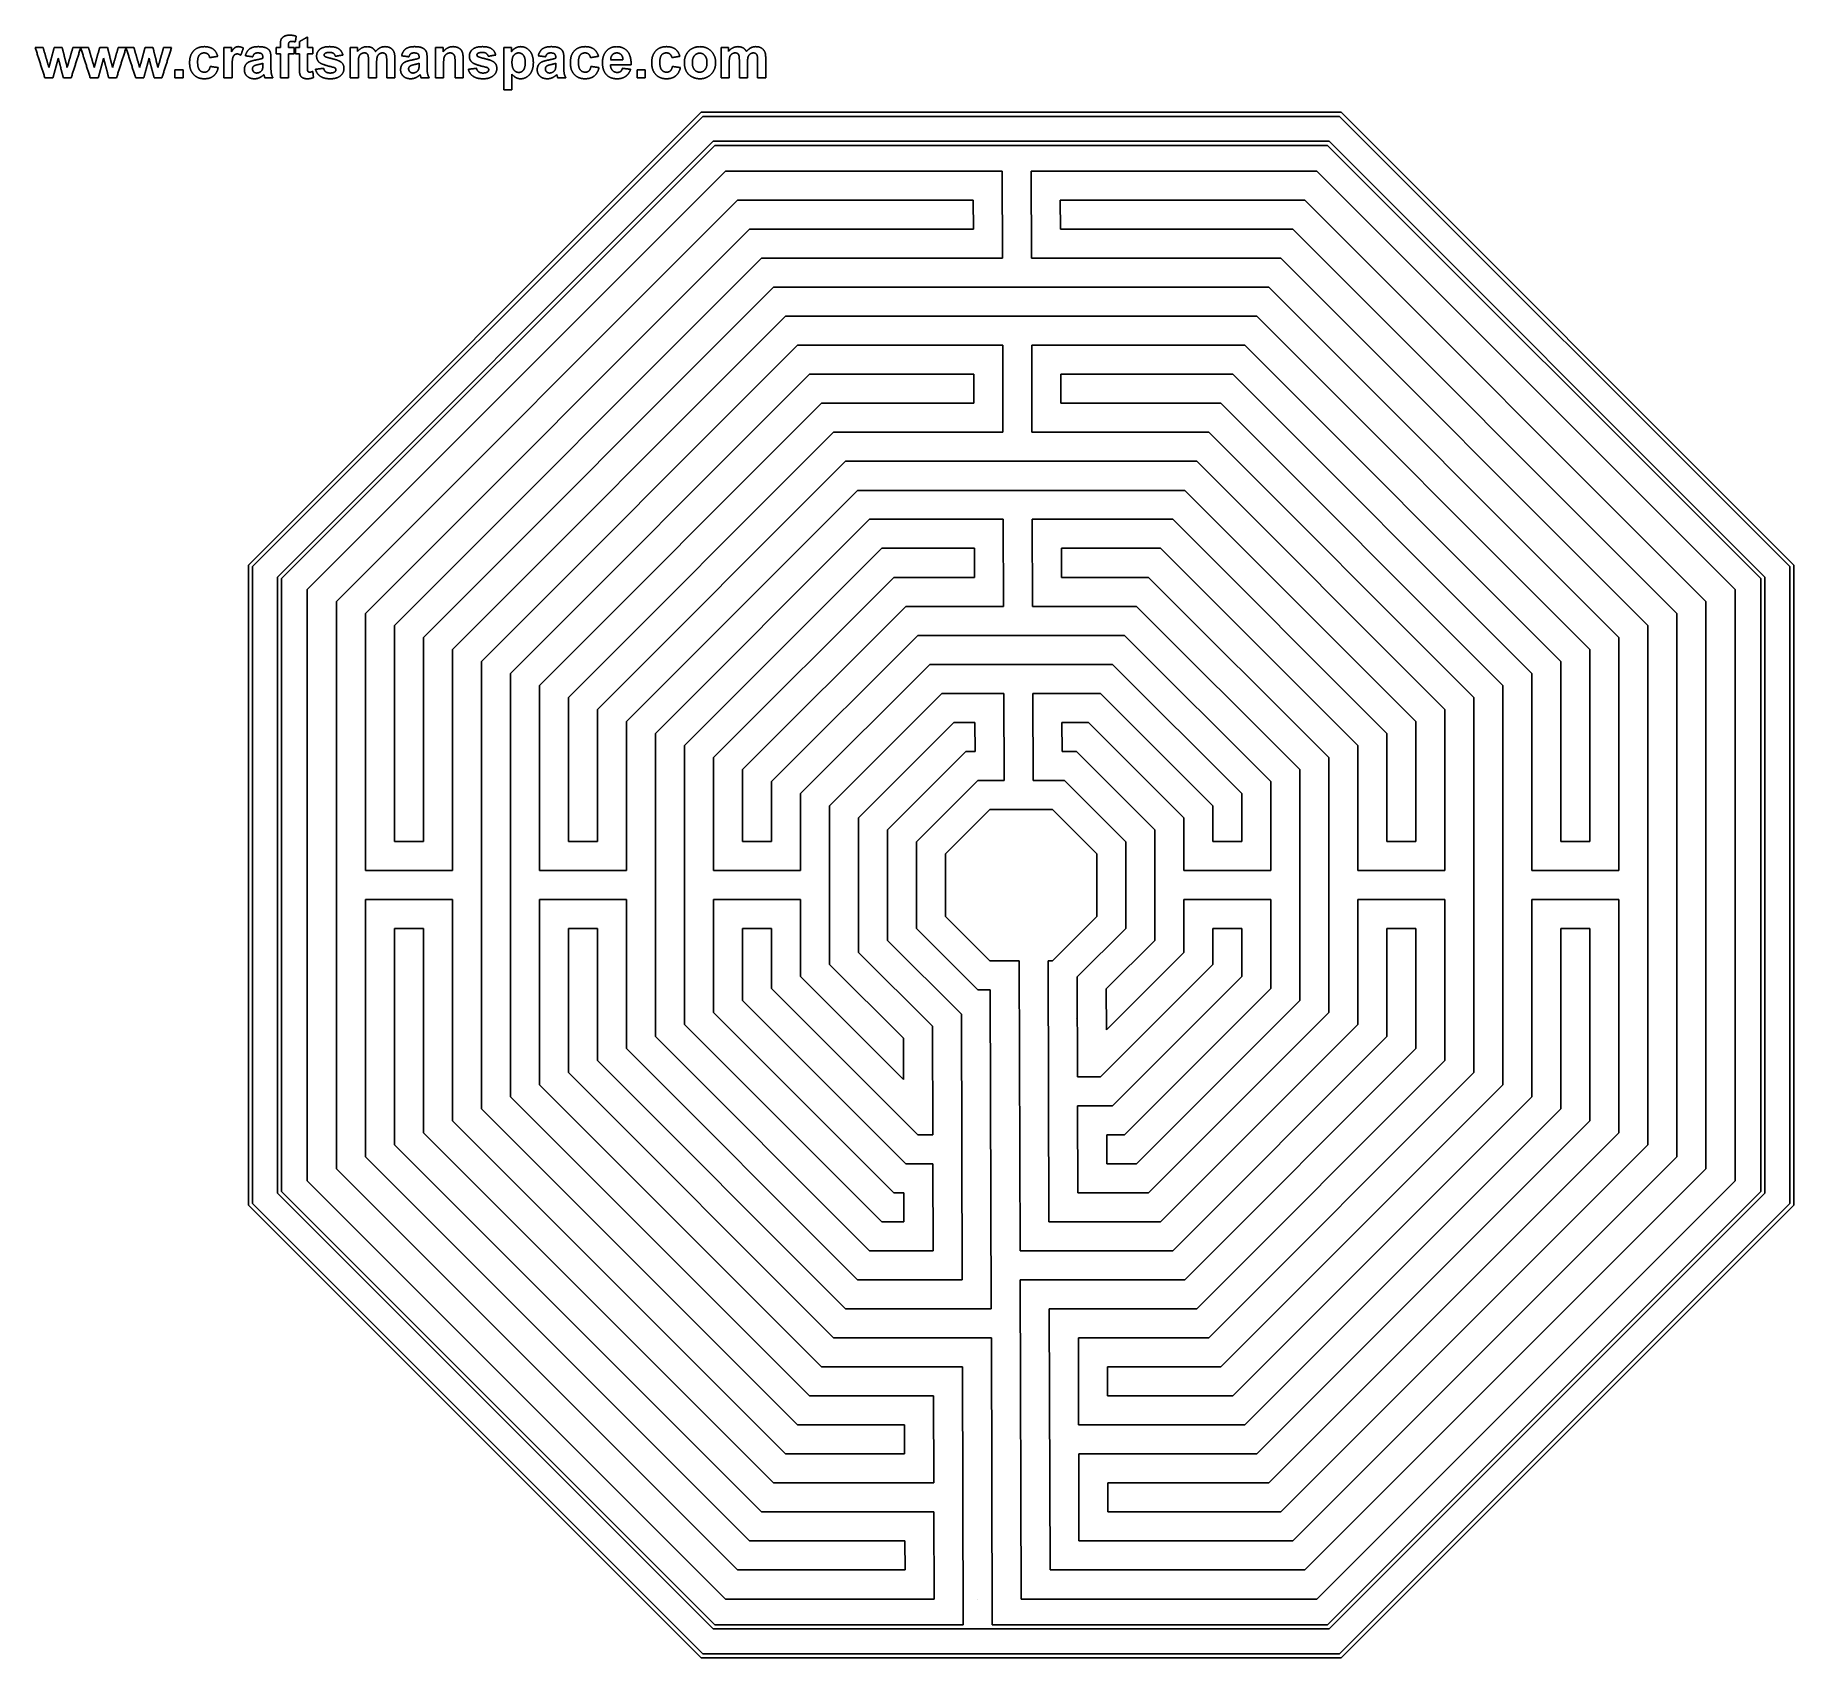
# Model space of a CAD drawing. Header units: millimetres. Extents: x -117 to 91, y -91 to 101.
import ezdxf

# ---------------------------------------------------------------- set-up
doc = ezdxf.new("R2010")
doc.units = ezdxf.units.MM
doc.header["$MEASUREMENT"] = 0
doc.layers.add('Default', color=18, linetype='Continuous')
doc.layers.add('DIMENSION', color=7, linetype='Continuous')

msp = doc.modelspace()

# ---------------------------------------------------------------- linework, layer by layer
at = {"layer": 'Default', "color": 5}
for points in [[(-87.67, 99.39), (-87.67, 99.84), (-87.58, 100.07)], [(-87.58, 100.07), (-87.48, 100.29), (-87.22, 100.43)], [(-87.22, 100.43), (-86.97, 100.57), (-86.58, 100.57)], [(-86.58, 100.57), (-86.17, 100.57), (-85.79, 100.45)], [(-85.79, 100.45), (-85.84, 100.11), (-85.9, 99.77)], [(-85.42, 99.8), (-84.94, 100.08), (-84.46, 100.35)], [(-84.46, 100.35), (-84.46, 99.74), (-84.46, 99.12)], [(-115.53, 95.51), (-116.11, 97.31), (-116.68, 99.12)], [(-116.68, 99.12), (-116.22, 99.12), (-115.75, 99.12)], [(-115.75, 99.12), (-115.41, 97.94), (-115.06, 96.75)], [(-115.06, 96.75), (-114.74, 97.94), (-114.42, 99.12)], [(-113.95, 97.83), (-114.27, 96.67), (-114.58, 95.51)], [(-114.42, 99.12), (-113.96, 99.12), (-113.49, 99.12)], [(-113.34, 95.51), (-113.65, 96.67), (-113.95, 97.83)], [(-113.49, 99.12), (-113.2, 97.94), (-112.9, 96.75)], [(-112.9, 96.75), (-112.56, 97.94), (-112.22, 99.12)], [(-111.28, 99.12), (-111.86, 97.31), (-112.43, 95.51)], [(-112.22, 99.12), (-111.75, 99.12), (-111.28, 99.12)], [(-110.16, 95.51), (-110.74, 97.31), (-111.31, 99.12)], [(-111.31, 99.12), (-110.85, 99.12), (-110.38, 99.12)], [(-110.38, 99.12), (-110.04, 97.94), (-109.69, 96.75)], [(-109.69, 96.75), (-109.37, 97.94), (-109.05, 99.12)], [(-108.58, 97.83), (-108.9, 96.67), (-109.21, 95.51)], [(-109.05, 99.12), (-108.59, 99.12), (-108.12, 99.12)], [(-107.97, 95.51), (-108.28, 96.67), (-108.58, 97.83)], [(-108.12, 99.12), (-107.83, 97.94), (-107.53, 96.75)], [(-107.53, 96.75), (-107.19, 97.94), (-106.85, 99.12)], [(-105.91, 99.12), (-106.49, 97.31), (-107.06, 95.51)], [(-106.85, 99.12), (-106.38, 99.12), (-105.91, 99.12)], [(-104.79, 95.51), (-105.37, 97.31), (-105.94, 99.12)], [(-105.94, 99.12), (-105.47, 99.12), (-105.01, 99.12)], [(-105.01, 99.12), (-104.66, 97.94), (-104.32, 96.75)], [(-104.32, 96.75), (-104, 97.94), (-103.68, 99.12)], [(-103.21, 97.83), (-103.53, 96.67), (-103.84, 95.51)], [(-103.68, 99.12), (-103.22, 99.12), (-102.75, 99.12)], [(-102.6, 95.51), (-102.91, 96.67), (-103.21, 97.83)], [(-102.75, 99.12), (-102.46, 97.94), (-102.16, 96.75)], [(-102.16, 96.75), (-101.82, 97.94), (-101.48, 99.12)], [(-100.54, 99.12), (-101.12, 97.31), (-101.69, 95.51)], [(-101.48, 99.12), (-101.01, 99.12), (-100.54, 99.12)], [(-98.41, 97.31), (-98.41, 98.21), (-97.94, 98.71)], [(-97.94, 98.71), (-97.47, 99.21), (-96.67, 99.21)], [(-97.25, 98.22), (-97.46, 97.97), (-97.46, 97.38)], [(-96.68, 98.47), (-97.04, 98.47), (-97.25, 98.22)], [(-96.25, 98.33), (-96.42, 98.47), (-96.68, 98.47)], [(-96.67, 99.21), (-96.02, 99.21), (-95.63, 98.93)], [(-96.04, 97.91), (-96.08, 98.19), (-96.25, 98.33)], [(-95.08, 98.07), (-95.56, 97.99), (-96.04, 97.91)], [(-95.63, 98.93), (-95.25, 98.65), (-95.08, 98.07)], [(-94.34, 95.51), (-94.34, 97.31), (-94.34, 99.12)], [(-94.34, 99.12), (-93.89, 99.12), (-93.44, 99.12)], [(-93.44, 99.12), (-93.44, 98.86), (-93.44, 98.61)], [(-93.44, 98.61), (-93.23, 98.97), (-93.05, 99.09)], [(-93.31, 97.84), (-93.38, 97.55), (-93.38, 96.62)], [(-93.1, 98.24), (-93.23, 98.13), (-93.31, 97.84)], [(-92.77, 98.35), (-92.96, 98.35), (-93.1, 98.24)], [(-93.05, 99.09), (-92.88, 99.21), (-92.66, 99.21)], [(-92.35, 98.19), (-92.58, 98.35), (-92.77, 98.35)], [(-92.66, 99.21), (-92.34, 99.21), (-92.05, 99.03)], [(-92.05, 99.03), (-92.2, 98.61), (-92.35, 98.19)], [(-91.81, 98.13), (-91.66, 98.68), (-91.31, 98.95)], [(-90.94, 98.01), (-91.38, 98.07), (-91.81, 98.13)], [(-91.31, 98.95), (-90.96, 99.21), (-90.27, 99.21)], [(-90.73, 98.37), (-90.86, 98.26), (-90.94, 98.01)], [(-90.35, 98.47), (-90.59, 98.47), (-90.73, 98.37)], [(-90.65, 97.62), (-89.99, 97.74), (-89.74, 97.85)], [(-89.87, 98.35), (-90, 98.47), (-90.35, 98.47)], [(-90.27, 99.21), (-89.65, 99.21), (-89.34, 99.06)], [(-89.74, 97.95), (-89.74, 98.23), (-89.87, 98.35)], [(-89.74, 97.85), (-89.74, 97.9), (-89.74, 97.95)], [(-89.34, 99.06), (-89.03, 98.91), (-88.91, 98.67)], [(-88.91, 98.67), (-88.78, 98.44), (-88.78, 97.82)], [(-88.17, 99.12), (-87.92, 99.12), (-87.67, 99.12)], [(-88.17, 98.38), (-88.17, 98.75), (-88.17, 99.12)], [(-87.67, 98.38), (-87.92, 98.38), (-88.17, 98.38)], [(-87.67, 99.12), (-87.67, 99.25), (-87.67, 99.39)], [(-87.67, 95.51), (-87.67, 96.94), (-87.67, 98.38)], [(-86.63, 99.73), (-86.71, 99.64), (-86.71, 99.37)], [(-86.71, 99.37), (-86.71, 99.24), (-86.71, 99.12)], [(-86.71, 99.12), (-86.38, 99.12), (-86.04, 99.12)], [(-86.04, 98.38), (-86.38, 98.38), (-86.71, 98.38)], [(-86.71, 98.38), (-86.71, 96.94), (-86.71, 95.51)], [(-86.33, 99.83), (-86.54, 99.83), (-86.63, 99.73)], [(-85.9, 99.77), (-86.12, 99.83), (-86.33, 99.83)], [(-86.04, 99.12), (-86.04, 98.75), (-86.04, 98.38)], [(-85.88, 98.38), (-85.88, 98.75), (-85.88, 99.12)], [(-85.88, 99.12), (-85.65, 99.12), (-85.42, 99.12)], [(-85.42, 98.38), (-85.65, 98.38), (-85.88, 98.38)], [(-85.42, 99.12), (-85.42, 99.46), (-85.42, 99.8)], [(-85.42, 96.79), (-85.42, 97.58), (-85.42, 98.38)], [(-84.46, 99.12), (-84.14, 99.12), (-83.81, 99.12)], [(-83.81, 98.38), (-84.14, 98.38), (-84.46, 98.38)], [(-84.46, 98.38), (-84.46, 97.63), (-84.46, 96.89)], [(-83.81, 99.12), (-83.81, 98.75), (-83.81, 98.38)], [(-83.38, 98.09), (-83.38, 98.57), (-83.01, 98.89)], [(-82.95, 97.27), (-83.38, 97.57), (-83.38, 98.09)], [(-83.01, 98.89), (-82.64, 99.21), (-81.86, 99.21)], [(-82.38, 98.42), (-82.49, 98.35), (-82.49, 98.23)], [(-82.49, 98.23), (-82.49, 98.12), (-82.39, 98.05)], [(-82.39, 98.05), (-82.26, 97.95), (-81.5, 97.78)], [(-81.84, 98.53), (-82.22, 98.53), (-82.38, 98.42)], [(-81.86, 99.21), (-81.12, 99.21), (-80.76, 98.96)], [(-81.38, 98.41), (-81.54, 98.53), (-81.84, 98.53)], [(-81.16, 98.07), (-81.22, 98.29), (-81.38, 98.41)], [(-80.26, 98.22), (-80.71, 98.15), (-81.16, 98.07)], [(-80.76, 98.96), (-80.4, 98.71), (-80.26, 98.22)], [(-79.4, 99.12), (-78.97, 99.12), (-78.54, 99.12)], [(-79.4, 95.51), (-79.4, 97.31), (-79.4, 99.12)], [(-78.54, 98.63), (-78.06, 99.21), (-77.41, 99.21)], [(-78.54, 99.12), (-78.54, 98.87), (-78.54, 98.63)], [(-78.37, 98.01), (-78.44, 97.78), (-78.44, 97.26)], [(-78.12, 98.35), (-78.29, 98.23), (-78.37, 98.01)], [(-77.73, 98.47), (-77.95, 98.47), (-78.12, 98.35)], [(-77.44, 98.4), (-77.55, 98.47), (-77.73, 98.47)], [(-77.29, 98.17), (-77.34, 98.32), (-77.44, 98.4)], [(-77.41, 99.21), (-77.07, 99.21), (-76.81, 99.07)], [(-77.24, 97.49), (-77.24, 98.01), (-77.29, 98.17)], [(-76.81, 99.07), (-76.56, 98.92), (-76.4, 98.63)], [(-76.4, 98.63), (-76.16, 98.92), (-75.88, 99.07)], [(-76.21, 97.99), (-76.28, 97.75), (-76.28, 97.24)], [(-75.95, 98.35), (-76.13, 98.23), (-76.21, 97.99)], [(-75.58, 98.47), (-75.78, 98.47), (-75.95, 98.35)], [(-75.88, 99.07), (-75.61, 99.21), (-75.3, 99.21)], [(-75.18, 98.27), (-75.31, 98.47), (-75.58, 98.47)], [(-75.3, 99.21), (-74.9, 99.21), (-74.63, 99.05)], [(-75.08, 97.57), (-75.08, 98.11), (-75.18, 98.27)], [(-74.63, 99.05), (-74.36, 98.89), (-74.22, 98.57)], [(-74.22, 98.57), (-74.12, 98.34), (-74.12, 97.82)], [(-74.12, 97.82), (-74.12, 96.67), (-74.12, 95.51)], [(-73.32, 98.13), (-73.18, 98.68), (-72.83, 98.95)], [(-72.46, 98.01), (-72.89, 98.07), (-73.32, 98.13)], [(-72.83, 98.95), (-72.48, 99.21), (-71.79, 99.21)], [(-72.24, 98.37), (-72.37, 98.26), (-72.46, 98.01)], [(-71.86, 98.47), (-72.1, 98.47), (-72.24, 98.37)], [(-72.16, 97.62), (-71.5, 97.74), (-71.25, 97.85)], [(-71.38, 98.35), (-71.51, 98.47), (-71.86, 98.47)], [(-71.79, 99.21), (-71.16, 99.21), (-70.85, 99.06)], [(-71.25, 97.95), (-71.25, 98.23), (-71.38, 98.35)], [(-71.25, 97.85), (-71.25, 97.9), (-71.25, 97.95)], [(-70.85, 99.06), (-70.55, 98.91), (-70.42, 98.67)], [(-70.42, 98.67), (-70.3, 98.44), (-70.3, 97.82)], [(-69.31, 95.51), (-69.31, 97.31), (-69.31, 99.12)], [(-69.31, 99.12), (-68.86, 99.12), (-68.41, 99.12)], [(-68.41, 98.59), (-67.95, 99.21), (-67.24, 99.21)], [(-68.41, 99.12), (-68.41, 98.86), (-68.41, 98.59)], [(-68.28, 97.97), (-68.35, 97.75), (-68.35, 97.14)], [(-68.01, 98.33), (-68.21, 98.2), (-68.28, 97.97)], [(-67.57, 98.47), (-67.82, 98.47), (-68.01, 98.33)], [(-67.25, 98.38), (-67.38, 98.47), (-67.57, 98.47)], [(-67.05, 98.11), (-67.11, 98.28), (-67.25, 98.38)], [(-67.24, 99.21), (-66.92, 99.21), (-66.66, 99.1)], [(-66.99, 97.35), (-66.99, 97.94), (-67.05, 98.11)], [(-66.66, 99.1), (-66.41, 98.98), (-66.27, 98.81)], [(-66.27, 98.81), (-66.14, 98.63), (-66.09, 98.4)], [(-66.09, 98.4), (-66.04, 98.18), (-66.04, 97.76)], [(-65.3, 98.09), (-65.3, 98.57), (-64.92, 98.89)], [(-64.87, 97.27), (-65.3, 97.57), (-65.3, 98.09)], [(-64.92, 98.89), (-64.55, 99.21), (-63.78, 99.21)], [(-64.29, 98.42), (-64.4, 98.35), (-64.4, 98.23)], [(-64.4, 98.23), (-64.4, 98.12), (-64.31, 98.05)], [(-64.31, 98.05), (-64.18, 97.95), (-63.42, 97.78)], [(-63.75, 98.53), (-64.13, 98.53), (-64.29, 98.42)], [(-63.78, 99.21), (-63.03, 99.21), (-62.67, 98.96)], [(-63.29, 98.41), (-63.45, 98.53), (-63.75, 98.53)], [(-63.07, 98.07), (-63.13, 98.29), (-63.29, 98.41)], [(-62.18, 98.22), (-62.63, 98.15), (-63.07, 98.07)], [(-62.67, 98.96), (-62.31, 98.71), (-62.18, 98.22)], [(-61.22, 99.12), (-60.77, 99.12), (-60.33, 99.12)], [(-61.22, 94.12), (-61.22, 96.62), (-61.22, 99.12)], [(-60.33, 99.12), (-60.33, 98.86), (-60.33, 98.59)], [(-60.33, 98.59), (-60.16, 98.86), (-59.86, 99.04)], [(-60.04, 98.19), (-60.26, 97.92), (-60.26, 97.37)], [(-59.47, 98.47), (-59.81, 98.47), (-60.04, 98.19)], [(-59.86, 99.04), (-59.57, 99.21), (-59.22, 99.21)], [(-58.91, 98.19), (-59.14, 98.47), (-59.47, 98.47)], [(-59.22, 99.21), (-58.6, 99.21), (-58.17, 98.72)], [(-58.69, 97.32), (-58.69, 97.91), (-58.91, 98.19)], [(-58.17, 98.72), (-57.73, 98.22), (-57.73, 97.33)], [(-57.15, 98.13), (-57, 98.68), (-56.65, 98.95)], [(-56.28, 98.01), (-56.71, 98.07), (-57.15, 98.13)], [(-56.65, 98.95), (-56.3, 99.21), (-55.61, 99.21)], [(-56.07, 98.37), (-56.2, 98.26), (-56.28, 98.01)], [(-55.69, 98.47), (-55.93, 98.47), (-56.07, 98.37)], [(-55.99, 97.62), (-55.33, 97.74), (-55.08, 97.85)], [(-55.21, 98.35), (-55.34, 98.47), (-55.69, 98.47)], [(-55.61, 99.21), (-54.99, 99.21), (-54.68, 99.06)], [(-55.08, 97.95), (-55.08, 98.23), (-55.21, 98.35)], [(-55.08, 97.85), (-55.08, 97.9), (-55.08, 97.95)], [(-54.68, 99.06), (-54.37, 98.91), (-54.25, 98.67)], [(-54.25, 98.67), (-54.12, 98.44), (-54.12, 97.82)], [(-53.35, 97.31), (-53.35, 98.21), (-52.88, 98.71)], [(-52.88, 98.71), (-52.41, 99.21), (-51.61, 99.21)], [(-52.18, 98.22), (-52.39, 97.97), (-52.39, 97.38)], [(-51.62, 98.47), (-51.97, 98.47), (-52.18, 98.22)], [(-51.19, 98.33), (-51.35, 98.47), (-51.62, 98.47)], [(-51.61, 99.21), (-50.96, 99.21), (-50.57, 98.93)], [(-50.97, 97.91), (-51.02, 98.19), (-51.19, 98.33)], [(-50.02, 98.07), (-50.5, 97.99), (-50.97, 97.91)], [(-50.57, 98.93), (-50.19, 98.65), (-50.02, 98.07)], [(-49.55, 97.29), (-49.55, 98.19), (-49.08, 98.7)], [(-49.08, 98.7), (-48.61, 99.21), (-47.89, 99.21)], [(-48.37, 98.25), (-48.58, 98.02), (-48.58, 97.64)], [(-47.84, 98.47), (-48.17, 98.47), (-48.37, 98.25)], [(-47.89, 99.21), (-47.08, 99.21), (-46.61, 98.68)], [(-47.34, 98.26), (-47.54, 98.47), (-47.84, 98.47)], [(-47.12, 97.64), (-47.13, 98.05), (-47.34, 98.26)], [(-46.61, 98.68), (-46.14, 98.15), (-46.16, 97.05)], [(-43.72, 97.31), (-43.72, 98.21), (-43.25, 98.71)], [(-43.25, 98.71), (-42.78, 99.21), (-41.98, 99.21)], [(-42.55, 98.22), (-42.76, 97.97), (-42.76, 97.38)], [(-41.99, 98.47), (-42.34, 98.47), (-42.55, 98.22)], [(-41.56, 98.33), (-41.72, 98.47), (-41.99, 98.47)], [(-41.98, 99.21), (-41.33, 99.21), (-40.94, 98.93)], [(-41.34, 97.91), (-41.39, 98.19), (-41.56, 98.33)], [(-40.39, 98.07), (-40.87, 97.99), (-41.34, 97.91)], [(-40.94, 98.93), (-40.56, 98.65), (-40.39, 98.07)], [(-39.86, 97.36), (-39.86, 97.84), (-39.63, 98.29)], [(-39.63, 98.29), (-39.4, 98.74), (-38.97, 98.97)], [(-38.97, 98.97), (-38.54, 99.21), (-38.01, 99.21)], [(-38.66, 98.15), (-38.91, 97.86), (-38.91, 97.31)], [(-38.04, 98.44), (-38.41, 98.44), (-38.66, 98.15)], [(-37.43, 98.15), (-37.67, 98.44), (-38.04, 98.44)], [(-38.01, 99.21), (-37.2, 99.21), (-36.68, 98.68)], [(-37.18, 97.32), (-37.18, 97.86), (-37.43, 98.15)], [(-36.68, 98.68), (-36.16, 98.14), (-36.16, 97.32)], [(-35.51, 99.12), (-35.08, 99.12), (-34.65, 99.12)], [(-35.51, 95.51), (-35.51, 97.31), (-35.51, 99.12)], [(-34.65, 98.63), (-34.18, 99.21), (-33.52, 99.21)], [(-34.65, 99.12), (-34.65, 98.87), (-34.65, 98.63)], [(-34.48, 98.01), (-34.55, 97.78), (-34.55, 97.26)], [(-34.23, 98.35), (-34.4, 98.23), (-34.48, 98.01)], [(-33.84, 98.47), (-34.06, 98.47), (-34.23, 98.35)], [(-33.56, 98.4), (-33.66, 98.47), (-33.84, 98.47)], [(-33.4, 98.17), (-33.45, 98.32), (-33.56, 98.4)], [(-33.52, 99.21), (-33.18, 99.21), (-32.92, 99.07)], [(-33.35, 97.49), (-33.35, 98.01), (-33.4, 98.17)], [(-32.92, 99.07), (-32.67, 98.92), (-32.51, 98.63)], [(-32.51, 98.63), (-32.27, 98.92), (-32, 99.07)], [(-32.32, 97.99), (-32.39, 97.75), (-32.39, 97.24)], [(-32.06, 98.35), (-32.24, 98.23), (-32.32, 97.99)], [(-31.69, 98.47), (-31.89, 98.47), (-32.06, 98.35)], [(-32, 99.07), (-31.72, 99.21), (-31.41, 99.21)], [(-31.29, 98.27), (-31.42, 98.47), (-31.69, 98.47)], [(-31.41, 99.21), (-31.01, 99.21), (-30.74, 99.05)], [(-31.19, 97.57), (-31.19, 98.11), (-31.29, 98.27)], [(-30.74, 99.05), (-30.47, 98.89), (-30.33, 98.57)], [(-30.33, 98.57), (-30.23, 98.34), (-30.23, 97.82)], [(-30.23, 97.82), (-30.23, 96.67), (-30.23, 95.51)], [(-100.14, 95.51), (-100.14, 95.99), (-100.14, 96.46)], [(-100.14, 96.46), (-99.66, 96.46), (-99.18, 96.46)], [(-99.18, 96.46), (-99.18, 95.99), (-99.18, 95.51)], [(-97.94, 95.92), (-98.41, 96.42), (-98.41, 97.31)], [(-96.68, 95.41), (-97.47, 95.41), (-97.94, 95.92)], [(-97.46, 97.38), (-97.46, 96.73), (-97.24, 96.46)], [(-97.24, 96.46), (-97.03, 96.19), (-96.66, 96.19)], [(-95.58, 95.75), (-95.99, 95.41), (-96.68, 95.41)], [(-96.66, 96.19), (-96.39, 96.19), (-96.22, 96.34)], [(-96.22, 96.34), (-96.05, 96.49), (-95.97, 96.87)], [(-95.97, 96.87), (-95.5, 96.8), (-95.02, 96.74)], [(-95.02, 96.74), (-95.16, 96.09), (-95.58, 95.75)], [(-93.38, 96.62), (-93.38, 96.07), (-93.38, 95.51)], [(-91.93, 96.48), (-91.93, 96.79), (-91.79, 97.03)], [(-91.61, 95.72), (-91.93, 96.02), (-91.93, 96.48)], [(-91.79, 97.03), (-91.65, 97.27), (-91.39, 97.4)], [(-91.39, 97.4), (-91.13, 97.52), (-90.65, 97.62)], [(-90.79, 96.92), (-90.97, 96.79), (-90.97, 96.59)], [(-90.97, 96.59), (-90.97, 96.39), (-90.83, 96.24)], [(-90.83, 96.24), (-90.69, 96.09), (-90.47, 96.09)], [(-90.3, 97.09), (-90.68, 97), (-90.79, 96.92)], [(-90.47, 96.09), (-90.22, 96.09), (-89.99, 96.26)], [(-89.74, 97.24), (-89.92, 97.17), (-90.3, 97.09)], [(-89.62, 95.9), (-89.86, 95.66), (-90.14, 95.54)], [(-89.99, 96.26), (-89.83, 96.39), (-89.78, 96.58)], [(-89.78, 96.58), (-89.74, 96.7), (-89.74, 97.05)], [(-89.74, 97.05), (-89.74, 97.14), (-89.74, 97.24)], [(-89.58, 95.79), (-89.61, 95.87), (-89.62, 95.9)], [(-89.49, 95.51), (-89.53, 95.6), (-89.58, 95.79)], [(-88.78, 97.82), (-88.78, 97.26), (-88.78, 96.7)], [(-88.78, 96.7), (-88.78, 96.22), (-88.73, 95.99)], [(-88.73, 95.99), (-88.68, 95.77), (-88.54, 95.51)], [(-85.39, 96.11), (-85.42, 96.27), (-85.42, 96.79)], [(-85.26, 95.73), (-85.35, 95.87), (-85.39, 96.11)], [(-84.46, 96.89), (-84.46, 96.43), (-84.44, 96.36)], [(-84.44, 96.36), (-84.43, 96.28), (-84.36, 96.24)], [(-84.36, 96.24), (-84.3, 96.19), (-84.2, 96.19)], [(-84.2, 96.19), (-84.07, 96.19), (-83.83, 96.28)], [(-83.83, 96.28), (-83.79, 95.92), (-83.75, 95.55)], [(-83.51, 96.53), (-83.03, 96.59), (-82.55, 96.65)], [(-82.94, 95.71), (-83.37, 96.01), (-83.51, 96.53)], [(-81.49, 96.8), (-82.64, 97.06), (-82.95, 97.27)], [(-82.55, 96.65), (-82.49, 96.38), (-82.3, 96.24)], [(-82.3, 96.24), (-82.11, 96.09), (-81.78, 96.09)], [(-81.78, 96.09), (-81.41, 96.09), (-81.22, 96.23)], [(-80.55, 95.77), (-80.97, 95.41), (-81.78, 95.41)], [(-81.5, 97.78), (-80.74, 97.6), (-80.44, 97.35)], [(-81.17, 96.67), (-81.24, 96.74), (-81.49, 96.8)], [(-81.22, 96.23), (-81.1, 96.33), (-81.1, 96.49)], [(-81.1, 96.49), (-81.1, 96.6), (-81.17, 96.67)], [(-80.14, 96.63), (-80.14, 96.13), (-80.55, 95.77)], [(-80.44, 97.35), (-80.14, 97.09), (-80.14, 96.63)], [(-78.44, 97.26), (-78.44, 96.39), (-78.44, 95.51)], [(-77.24, 95.51), (-77.24, 96.5), (-77.24, 97.49)], [(-76.28, 97.24), (-76.28, 96.37), (-76.28, 95.51)], [(-75.08, 95.51), (-75.08, 96.54), (-75.08, 97.57)], [(-73.44, 96.48), (-73.44, 96.79), (-73.3, 97.03)], [(-73.12, 95.72), (-73.44, 96.02), (-73.44, 96.48)], [(-73.3, 97.03), (-73.16, 97.27), (-72.9, 97.4)], [(-72.9, 97.4), (-72.64, 97.52), (-72.16, 97.62)], [(-72.31, 96.92), (-72.49, 96.79), (-72.49, 96.59)], [(-72.49, 96.59), (-72.49, 96.39), (-72.34, 96.24)], [(-72.34, 96.24), (-72.2, 96.09), (-71.98, 96.09)], [(-71.81, 97.09), (-72.19, 97), (-72.31, 96.92)], [(-71.98, 96.09), (-71.73, 96.09), (-71.51, 96.26)], [(-71.25, 97.24), (-71.43, 97.17), (-71.81, 97.09)], [(-71.13, 95.9), (-71.37, 95.66), (-71.65, 95.54)], [(-71.51, 96.26), (-71.34, 96.39), (-71.29, 96.58)], [(-71.29, 96.58), (-71.25, 96.7), (-71.25, 97.05)], [(-71.25, 97.05), (-71.25, 97.14), (-71.25, 97.24)], [(-71.1, 95.79), (-71.12, 95.87), (-71.13, 95.9)], [(-71.01, 95.51), (-71.04, 95.6), (-71.1, 95.79)], [(-70.3, 97.82), (-70.3, 97.26), (-70.3, 96.7)], [(-70.3, 96.7), (-70.3, 96.22), (-70.24, 95.99)], [(-70.24, 95.99), (-70.19, 95.77), (-70.05, 95.51)], [(-68.35, 97.14), (-68.35, 96.33), (-68.35, 95.51)], [(-66.99, 95.51), (-66.99, 96.43), (-66.99, 97.35)], [(-66.04, 97.76), (-66.04, 96.63), (-66.04, 95.51)], [(-65.42, 96.53), (-64.94, 96.59), (-64.46, 96.65)], [(-64.86, 95.71), (-65.29, 96.01), (-65.42, 96.53)], [(-63.4, 96.8), (-64.56, 97.06), (-64.87, 97.27)], [(-64.46, 96.65), (-64.4, 96.38), (-64.21, 96.24)], [(-64.21, 96.24), (-64.03, 96.09), (-63.69, 96.09)], [(-63.69, 96.09), (-63.32, 96.09), (-63.14, 96.23)], [(-62.47, 95.77), (-62.88, 95.41), (-63.69, 95.41)], [(-63.42, 97.78), (-62.65, 97.6), (-62.35, 97.35)], [(-63.08, 96.67), (-63.15, 96.74), (-63.4, 96.8)], [(-63.14, 96.23), (-63.01, 96.33), (-63.01, 96.49)], [(-63.01, 96.49), (-63.01, 96.6), (-63.08, 96.67)], [(-62.05, 96.63), (-62.05, 96.13), (-62.47, 95.77)], [(-62.35, 97.35), (-62.05, 97.09), (-62.05, 96.63)], [(-60.26, 97.37), (-60.26, 96.75), (-60.03, 96.45)], [(-59.76, 95.53), (-60, 95.65), (-60.26, 95.94)], [(-60.26, 95.94), (-60.26, 95.03), (-60.26, 94.12)], [(-60.03, 96.45), (-59.79, 96.16), (-59.45, 96.16)], [(-59.45, 96.16), (-59.12, 96.16), (-58.91, 96.43)], [(-58.17, 95.92), (-58.6, 95.41), (-59.23, 95.41)], [(-58.91, 96.43), (-58.69, 96.7), (-58.69, 97.32)], [(-57.73, 97.33), (-57.73, 96.42), (-58.17, 95.92)], [(-57.27, 96.48), (-57.27, 96.79), (-57.13, 97.03)], [(-56.95, 95.72), (-57.27, 96.02), (-57.27, 96.48)], [(-57.13, 97.03), (-56.99, 97.27), (-56.73, 97.4)], [(-56.73, 97.4), (-56.47, 97.52), (-55.99, 97.62)], [(-56.13, 96.92), (-56.31, 96.79), (-56.31, 96.59)], [(-56.31, 96.59), (-56.31, 96.39), (-56.17, 96.24)], [(-56.17, 96.24), (-56.03, 96.09), (-55.81, 96.09)], [(-55.64, 97.09), (-56.02, 97), (-56.13, 96.92)], [(-55.81, 96.09), (-55.56, 96.09), (-55.33, 96.26)], [(-55.08, 97.24), (-55.26, 97.17), (-55.64, 97.09)], [(-54.96, 95.9), (-55.2, 95.66), (-55.48, 95.54)], [(-55.33, 96.26), (-55.17, 96.39), (-55.11, 96.58)], [(-55.11, 96.58), (-55.08, 96.7), (-55.08, 97.05)], [(-55.08, 97.05), (-55.08, 97.14), (-55.08, 97.24)], [(-54.92, 95.79), (-54.95, 95.87), (-54.96, 95.9)], [(-54.83, 95.51), (-54.87, 95.6), (-54.92, 95.79)], [(-54.12, 97.82), (-54.12, 97.26), (-54.12, 96.7)], [(-54.12, 96.7), (-54.12, 96.22), (-54.07, 95.99)], [(-54.07, 95.99), (-54.02, 95.77), (-53.88, 95.51)], [(-52.88, 95.92), (-53.35, 96.42), (-53.35, 97.31)], [(-51.62, 95.41), (-52.41, 95.41), (-52.88, 95.92)], [(-52.39, 97.38), (-52.39, 96.73), (-52.18, 96.46)], [(-52.18, 96.46), (-51.96, 96.19), (-51.6, 96.19)], [(-50.51, 95.75), (-50.93, 95.41), (-51.62, 95.41)], [(-51.6, 96.19), (-51.33, 96.19), (-51.16, 96.34)], [(-51.16, 96.34), (-50.98, 96.49), (-50.91, 96.87)], [(-50.91, 96.87), (-50.43, 96.8), (-49.96, 96.74)], [(-49.96, 96.74), (-50.1, 96.09), (-50.51, 95.75)], [(-49.2, 96.03), (-49.55, 96.53), (-49.55, 97.29)], [(-47.8, 95.41), (-48.74, 95.41), (-49.2, 96.03)], [(-46.16, 97.05), (-47.38, 97.05), (-48.6, 97.05)], [(-48.6, 97.05), (-48.59, 96.63), (-48.36, 96.39)], [(-48.58, 97.64), (-47.85, 97.64), (-47.12, 97.64)], [(-48.36, 96.39), (-48.14, 96.16), (-47.8, 96.16)], [(-47.8, 96.16), (-47.57, 96.16), (-47.41, 96.27)], [(-47.41, 96.27), (-47.26, 96.39), (-47.18, 96.65)], [(-47.18, 96.65), (-46.7, 96.59), (-46.22, 96.53)], [(-46.22, 96.53), (-46.41, 95.98), (-46.8, 95.7)], [(-45.45, 95.51), (-45.45, 95.99), (-45.45, 96.46)], [(-45.45, 96.46), (-44.97, 96.46), (-44.49, 96.46)], [(-44.49, 96.46), (-44.49, 95.99), (-44.49, 95.51)], [(-43.25, 95.92), (-43.72, 96.42), (-43.72, 97.31)], [(-41.99, 95.41), (-42.78, 95.41), (-43.25, 95.92)], [(-42.76, 97.38), (-42.76, 96.73), (-42.55, 96.46)], [(-42.55, 96.46), (-42.33, 96.19), (-41.97, 96.19)], [(-40.89, 95.75), (-41.3, 95.41), (-41.99, 95.41)], [(-41.97, 96.19), (-41.7, 96.19), (-41.53, 96.34)], [(-41.53, 96.34), (-41.35, 96.49), (-41.28, 96.87)], [(-41.28, 96.87), (-40.8, 96.8), (-40.33, 96.74)], [(-40.33, 96.74), (-40.47, 96.09), (-40.89, 95.75)], [(-39.63, 96.3), (-39.86, 96.74), (-39.86, 97.36)], [(-38.95, 95.64), (-39.4, 95.87), (-39.63, 96.3)], [(-38.91, 97.31), (-38.91, 96.77), (-38.66, 96.48)], [(-38.66, 96.48), (-38.41, 96.19), (-38.04, 96.19)], [(-38.04, 96.19), (-37.67, 96.19), (-37.43, 96.48)], [(-36.68, 95.96), (-37.21, 95.41), (-38.01, 95.41)], [(-37.43, 96.48), (-37.18, 96.77), (-37.18, 97.32)], [(-36.16, 97.32), (-36.16, 96.5), (-36.68, 95.96)], [(-34.55, 97.26), (-34.55, 96.39), (-34.55, 95.51)], [(-33.35, 95.51), (-33.35, 96.5), (-33.35, 97.49)], [(-32.39, 97.24), (-32.39, 96.37), (-32.39, 95.51)], [(-31.19, 95.51), (-31.19, 96.54), (-31.19, 97.57)], [(-114.58, 95.51), (-115.06, 95.51), (-115.53, 95.51)], [(-112.43, 95.51), (-112.89, 95.51), (-113.34, 95.51)], [(-109.21, 95.51), (-109.69, 95.51), (-110.16, 95.51)], [(-107.06, 95.51), (-107.52, 95.51), (-107.97, 95.51)], [(-103.84, 95.51), (-104.32, 95.51), (-104.79, 95.51)], [(-101.69, 95.51), (-102.15, 95.51), (-102.6, 95.51)], [(-99.18, 95.51), (-99.66, 95.51), (-100.14, 95.51)], [(-93.38, 95.51), (-93.86, 95.51), (-94.34, 95.51)], [(-90.73, 95.41), (-91.29, 95.41), (-91.61, 95.72)], [(-90.14, 95.54), (-90.42, 95.41), (-90.73, 95.41)], [(-88.54, 95.51), (-89.01, 95.51), (-89.49, 95.51)], [(-86.71, 95.51), (-87.19, 95.51), (-87.67, 95.51)], [(-84.96, 95.5), (-85.16, 95.59), (-85.26, 95.73)], [(-84.5, 95.41), (-84.75, 95.41), (-84.96, 95.5)], [(-83.75, 95.55), (-84.08, 95.41), (-84.5, 95.41)], [(-81.78, 95.41), (-82.52, 95.41), (-82.94, 95.71)], [(-78.44, 95.51), (-78.92, 95.51), (-79.4, 95.51)], [(-76.28, 95.51), (-76.76, 95.51), (-77.24, 95.51)], [(-74.12, 95.51), (-74.6, 95.51), (-75.08, 95.51)], [(-72.25, 95.41), (-72.8, 95.41), (-73.12, 95.72)], [(-71.65, 95.54), (-71.93, 95.41), (-72.25, 95.41)], [(-70.05, 95.51), (-70.53, 95.51), (-71.01, 95.51)], [(-68.35, 95.51), (-68.83, 95.51), (-69.31, 95.51)], [(-66.04, 95.51), (-66.51, 95.51), (-66.99, 95.51)], [(-63.69, 95.41), (-64.43, 95.41), (-64.86, 95.71)], [(-60.26, 94.12), (-60.74, 94.12), (-61.22, 94.12)], [(-59.23, 95.41), (-59.52, 95.41), (-59.76, 95.53)], [(-56.07, 95.41), (-56.63, 95.41), (-56.95, 95.72)], [(-55.48, 95.54), (-55.76, 95.41), (-56.07, 95.41)], [(-53.88, 95.51), (-54.35, 95.51), (-54.83, 95.51)], [(-46.8, 95.7), (-47.2, 95.41), (-47.8, 95.41)], [(-44.49, 95.51), (-44.97, 95.51), (-45.45, 95.51)], [(-38.01, 95.41), (-38.5, 95.41), (-38.95, 95.64)], [(-34.55, 95.51), (-35.03, 95.51), (-35.51, 95.51)], [(-32.39, 95.51), (-32.87, 95.51), (-33.35, 95.51)], [(-30.23, 95.51), (-30.71, 95.51), (-31.19, 95.51)]]:
    msp.add_open_spline(points, degree=2, dxfattribs=at)
at = {"layer": 'DIMENSION', "color": 5}
for points in [[(-37.87, 91.44), (-37.87, 91.44), (-91.44, 37.87), (-91.44, 37.87)], [(-37.68, 90.96), (-37.68, 90.96), (-90.96, 37.68), (-90.96, 37.68)], [(37.88, 91.44), (37.88, 91.44), (-37.87, 91.44), (-37.87, 91.44)], [(37.68, 90.96), (37.68, 90.96), (-37.68, 90.96), (-37.68, 90.96)], [(90.96, 37.68), (90.96, 37.68), (37.68, 90.96), (37.68, 90.96)], [(91.44, 37.87), (91.44, 37.87), (37.88, 91.44), (37.88, 91.44)], [(-36.45, 88.01), (-36.45, 88.01), (-88.01, 36.45), (-88.01, 36.45)], [(-36.26, 87.53), (-36.26, 87.53), (-87.53, 36.26), (-87.53, 36.26)], [(36.45, 88.01), (36.45, 88.01), (-36.45, 88.01), (-36.45, 88.01)], [(36.26, 87.53), (36.26, 87.53), (-36.26, 87.53), (-36.26, 87.53)], [(87.53, 36.26), (87.53, 36.26), (36.26, 87.53), (36.26, 87.53)], [(88.01, 36.45), (88.01, 36.45), (36.45, 88.01), (36.45, 88.01)], [(-34.99, 84.48), (-34.99, 84.48), (-84.48, 34.99), (-84.48, 34.99)], [(-2.25, 84.48), (-2.25, 84.48), (-34.99, 84.48), (-34.99, 84.48)], [(-2.25, 84.48), (-2.25, 84.48), (-2.21, 74.18), (-2.21, 74.18)], [(1.19, 84.48), (1.19, 84.48), (1.22, 74.18), (1.22, 74.18)], [(34.99, 84.48), (34.99, 84.48), (1.19, 84.48), (1.19, 84.48)], [(2.9, 84.49), (2.9, 84.49), (2.9, 84.48), (2.9, 84.48)], [(4.62, 84.49), (4.62, 84.49), (4.62, 84.48), (4.62, 84.48)], [(6.34, 84.5), (6.34, 84.5), (6.34, 84.48), (6.34, 84.48)], [(9.77, 84.51), (9.77, 84.51), (9.77, 84.48), (9.77, 84.48)], [(84.48, 34.99), (84.48, 34.99), (34.99, 84.48), (34.99, 84.48)], [(-33.57, 81.04), (-33.57, 81.04), (-81.04, 33.57), (-81.04, 33.57)], [(-5.67, 81.04), (-5.67, 81.04), (-33.57, 81.04), (-33.57, 81.04)], [(-5.67, 81.04), (-5.67, 81.04), (-5.66, 77.61), (-5.66, 77.61)], [(33.57, 81.04), (33.57, 81.04), (4.63, 81.04), (4.63, 81.04)], [(4.63, 81.04), (4.63, 81.04), (4.64, 77.61), (4.64, 77.61)], [(81.04, 33.57), (81.04, 33.57), (33.57, 81.04), (33.57, 81.04)], [(-32.15, 77.61), (-32.15, 77.61), (-77.61, 32.15), (-77.61, 32.15)], [(-5.66, 77.61), (-5.66, 77.61), (-32.15, 77.61), (-32.15, 77.61)], [(32.15, 77.61), (32.15, 77.61), (4.64, 77.61), (4.64, 77.61)], [(77.61, 32.15), (77.61, 32.15), (32.15, 77.61), (32.15, 77.61)], [(-30.73, 74.18), (-30.73, 74.18), (-74.18, 30.73), (-74.18, 30.73)], [(-2.21, 74.18), (-2.21, 74.18), (-30.73, 74.18), (-30.73, 74.18)], [(30.73, 74.18), (30.73, 74.18), (1.22, 74.18), (1.22, 74.18)], [(74.18, 30.73), (74.18, 30.73), (30.73, 74.18), (30.73, 74.18)], [(-29.3, 70.74), (-29.3, 70.74), (-70.74, 29.3), (-70.74, 29.3)], [(29.3, 70.74), (29.3, 70.74), (-29.3, 70.74), (-29.3, 70.74)], [(70.74, 29.3), (70.74, 29.3), (29.3, 70.74), (29.3, 70.74)], [(-27.88, 67.31), (-27.88, 67.31), (-67.31, 27.88), (-67.31, 27.88)], [(27.88, 67.31), (27.88, 67.31), (-27.88, 67.31), (-27.88, 67.31)], [(67.31, 27.88), (67.31, 27.88), (27.88, 67.31), (27.88, 67.31)], [(-26.46, 63.88), (-26.46, 63.88), (-63.88, 26.46), (-63.88, 26.46)], [(-2.18, 63.88), (-2.18, 63.88), (-26.46, 63.88), (-26.46, 63.88)], [(-2.18, 63.88), (-2.18, 63.88), (-2.15, 53.58), (-2.15, 53.58)], [(26.46, 63.88), (26.46, 63.88), (1.25, 63.88), (1.25, 63.88)], [(1.25, 63.88), (1.25, 63.88), (1.28, 53.58), (1.28, 53.58)], [(63.88, 26.46), (63.88, 26.46), (26.46, 63.88), (26.46, 63.88)], [(-25.04, 60.45), (-25.04, 60.45), (-60.45, 25.04), (-60.45, 25.04)], [(-5.6, 60.45), (-5.6, 60.45), (-25.04, 60.45), (-25.04, 60.45)], [(-5.6, 60.45), (-5.6, 60.45), (-5.59, 57.01), (-5.59, 57.01)], [(25.04, 60.45), (25.04, 60.45), (4.7, 60.45), (4.7, 60.45)], [(4.7, 60.45), (4.7, 60.45), (4.71, 57.01), (4.71, 57.01)], [(60.45, 25.04), (60.45, 25.04), (25.04, 60.45), (25.04, 60.45)], [(-23.62, 57.01), (-23.62, 57.01), (-57.01, 23.62), (-57.01, 23.62)], [(-5.59, 57.01), (-5.59, 57.01), (-23.62, 57.01), (-23.62, 57.01)], [(23.62, 57.01), (23.62, 57.01), (4.71, 57.01), (4.71, 57.01)], [(57.01, 23.62), (57.01, 23.62), (23.62, 57.01), (23.62, 57.01)], [(-22.19, 53.58), (-22.19, 53.58), (-53.58, 22.19), (-53.58, 22.19)], [(-2.15, 53.58), (-2.15, 53.58), (-22.19, 53.58), (-22.19, 53.58)], [(22.19, 53.58), (22.19, 53.58), (1.28, 53.58), (1.28, 53.58)], [(53.58, 22.19), (53.58, 22.19), (22.19, 53.58), (22.19, 53.58)], [(-20.77, 50.15), (-20.77, 50.15), (-50.15, 20.77), (-50.15, 20.77)], [(20.77, 50.15), (20.77, 50.15), (-20.77, 50.15), (-20.77, 50.15)], [(50.15, 20.77), (50.15, 20.77), (20.77, 50.15), (20.77, 50.15)], [(-19.35, 46.71), (-19.35, 46.71), (-46.71, 19.35), (-46.71, 19.35)], [(19.35, 46.71), (19.35, 46.71), (-19.35, 46.71), (-19.35, 46.71)], [(46.71, 19.35), (46.71, 19.35), (19.35, 46.71), (19.35, 46.71)], [(-17.93, 43.28), (-17.93, 43.28), (-43.28, 17.93), (-43.28, 17.93)], [(-2.12, 43.28), (-2.12, 43.28), (-17.93, 43.28), (-17.93, 43.28)], [(-2.12, 43.28), (-2.12, 43.28), (-2.09, 32.98), (-2.09, 32.98)], [(17.93, 43.28), (17.93, 43.28), (1.32, 43.28), (1.32, 43.28)], [(1.32, 43.28), (1.32, 43.28), (1.35, 32.98), (1.35, 32.98)], [(43.28, 17.93), (43.28, 17.93), (17.93, 43.28), (17.93, 43.28)], [(-16.5, 39.85), (-16.5, 39.85), (-39.85, 16.5), (-39.85, 16.5)], [(-5.54, 39.85), (-5.54, 39.85), (-16.5, 39.85), (-16.5, 39.85)], [(-5.54, 39.85), (-5.54, 39.85), (-5.53, 36.41), (-5.53, 36.41)], [(16.5, 39.85), (16.5, 39.85), (4.76, 39.85), (4.76, 39.85)], [(4.76, 39.85), (4.76, 39.85), (4.77, 36.41), (4.77, 36.41)], [(39.85, 16.5), (39.85, 16.5), (16.5, 39.85), (16.5, 39.85)], [(-91.44, 37.87), (-91.44, 37.87), (-91.44, -37.88), (-91.44, -37.88)], [(-90.96, 37.68), (-90.96, 37.68), (-90.96, -37.68), (-90.96, -37.68)], [(90.96, -37.68), (90.96, -37.68), (90.96, 37.68), (90.96, 37.68)], [(91.44, -37.88), (91.44, -37.88), (91.44, 37.87), (91.44, 37.87)], [(-88.01, 36.45), (-88.01, 36.45), (-88.01, -36.45), (-88.01, -36.45)], [(-87.53, 36.26), (-87.53, 36.26), (-87.53, -36.26), (-87.53, -36.26)], [(-15.08, 36.41), (-15.08, 36.41), (-36.41, 15.08), (-36.41, 15.08)], [(-5.53, 36.41), (-5.53, 36.41), (-15.08, 36.41), (-15.08, 36.41)], [(15.08, 36.41), (15.08, 36.41), (4.77, 36.41), (4.77, 36.41)], [(36.41, 15.08), (36.41, 15.08), (15.08, 36.41), (15.08, 36.41)], [(87.53, -36.26), (87.53, -36.26), (87.53, 36.26), (87.53, 36.26)], [(88.01, -36.45), (88.01, -36.45), (88.01, 36.45), (88.01, 36.45)], [(-84.48, 34.99), (-84.48, 34.99), (-84.48, -34.99), (-84.48, -34.99)], [(-81.04, 33.57), (-81.04, 33.57), (-81.04, -33.57), (-81.04, -33.57)], [(81.04, -33.57), (81.04, -33.57), (81.04, 33.57), (81.04, 33.57)], [(84.48, -34.99), (84.48, -34.99), (84.48, 34.99), (84.48, 34.99)], [(-77.61, 32.15), (-77.61, 32.15), (-77.61, 1.72), (-77.61, 1.72)], [(-13.66, 32.98), (-13.66, 32.98), (-32.98, 13.66), (-32.98, 13.66)], [(-2.09, 32.98), (-2.09, 32.98), (-13.66, 32.98), (-13.66, 32.98)], [(13.66, 32.98), (13.66, 32.98), (1.35, 32.98), (1.35, 32.98)], [(32.98, 13.66), (32.98, 13.66), (13.66, 32.98), (13.66, 32.98)], [(77.61, -32.15), (77.61, -32.15), (77.61, 32.15), (77.61, 32.15)], [(-74.18, 30.73), (-74.18, 30.73), (-74.18, 5.15), (-74.18, 5.15)], [(-70.74, 29.3), (-70.74, 29.3), (-70.74, 5.15), (-70.74, 5.15)], [(-12.24, 29.55), (-12.24, 29.55), (-29.55, 12.24), (-29.55, 12.24)], [(12.24, 29.55), (12.24, 29.55), (-12.24, 29.55), (-12.24, 29.55)], [(29.55, 12.24), (29.55, 12.24), (12.24, 29.55), (12.24, 29.55)], [(70.74, 1.72), (70.74, 1.72), (70.74, 29.3), (70.74, 29.3)], [(74.18, -30.73), (74.18, -30.73), (74.18, 30.73), (74.18, 30.73)], [(-67.31, 27.88), (-67.31, 27.88), (-67.31, 1.72), (-67.31, 1.72)], [(67.31, 5.15), (67.31, 5.15), (67.31, 27.88), (67.31, 27.88)], [(-63.88, 26.46), (-63.88, 26.46), (-63.88, -26.46), (-63.88, -26.46)], [(-60.45, 25.04), (-60.45, 25.04), (-60.45, -25.04), (-60.45, -25.04)], [(-10.82, 26.11), (-10.82, 26.11), (-26.11, 10.82), (-26.11, 10.82)], [(10.82, 26.11), (10.82, 26.11), (-10.82, 26.11), (-10.82, 26.11)], [(26.11, 10.82), (26.11, 10.82), (10.82, 26.11), (10.82, 26.11)], [(60.45, 1.72), (60.45, 1.72), (60.45, 25.04), (60.45, 25.04)], [(63.88, 5.15), (63.88, 5.15), (63.88, 26.46), (63.88, 26.46)], [(-57.01, 23.62), (-57.01, 23.62), (-57.01, 1.72), (-57.01, 1.72)], [(57.01, -23.62), (57.01, -23.62), (57.01, 23.62), (57.01, 23.62)], [(-53.58, 22.19), (-53.58, 22.19), (-53.58, 5.15), (-53.58, 5.15)], [(-9.39, 22.68), (-9.39, 22.68), (-22.68, 9.39), (-22.68, 9.39)], [(-2.05, 22.68), (-2.05, 22.68), (-9.39, 22.68), (-9.39, 22.68)], [(-2.05, 22.68), (-2.05, 22.68), (-2.02, 12.38), (-2.02, 12.38)], [(9.39, 22.68), (9.39, 22.68), (1.38, 22.68), (1.38, 22.68)], [(1.38, 22.68), (1.38, 22.68), (1.41, 12.38), (1.41, 12.38)], [(22.68, 9.39), (22.68, 9.39), (9.39, 22.68), (9.39, 22.68)], [(53.58, -22.19), (53.58, -22.19), (53.58, 22.19), (53.58, 22.19)], [(-50.15, 20.77), (-50.15, 20.77), (-50.15, 5.15), (-50.15, 5.15)], [(-46.71, 19.35), (-46.71, 19.35), (-46.71, 1.72), (-46.71, 1.72)], [(-7.97, 19.25), (-7.97, 19.25), (-19.25, 7.97), (-19.25, 7.97)], [(-5.48, 19.25), (-5.48, 19.25), (-7.97, 19.25), (-7.97, 19.25)], [(-5.48, 19.25), (-5.48, 19.25), (-5.46, 15.81), (-5.46, 15.81)], [(7.97, 19.25), (7.97, 19.25), (4.82, 19.25), (4.82, 19.25)], [(4.82, 19.25), (4.82, 19.25), (4.84, 15.81), (4.84, 15.81)], [(19.25, 7.97), (19.25, 7.97), (7.97, 19.25), (7.97, 19.25)], [(46.71, 5.15), (46.71, 5.15), (46.71, 19.35), (46.71, 19.35)], [(50.15, 1.72), (50.15, 1.72), (50.15, 20.77), (50.15, 20.77)], [(-43.28, 17.93), (-43.28, 17.93), (-43.28, -17.93), (-43.28, -17.93)], [(43.28, 5.15), (43.28, 5.15), (43.28, 17.93), (43.28, 17.93)], [(-39.85, 16.5), (-39.85, 16.5), (-39.85, -16.5), (-39.85, -16.5)], [(-36.41, 15.08), (-36.41, 15.08), (-36.41, 1.72), (-36.41, 1.72)], [(-6.55, 15.81), (-6.55, 15.81), (-15.81, 6.55), (-15.81, 6.55)], [(-5.46, 15.81), (-5.46, 15.81), (-6.55, 15.81), (-6.55, 15.81)], [(6.55, 15.81), (6.55, 15.81), (4.84, 15.81), (4.84, 15.81)], [(15.81, 6.55), (15.81, 6.55), (6.55, 15.81), (6.55, 15.81)], [(36.41, -15.08), (36.41, -15.08), (36.41, 15.08), (36.41, 15.08)], [(39.85, 1.72), (39.85, 1.72), (39.85, 16.5), (39.85, 16.5)], [(-32.98, 13.66), (-32.98, 13.66), (-32.98, 5.15), (-32.98, 5.15)], [(32.98, -13.66), (32.98, -13.66), (32.98, 13.66), (32.98, 13.66)], [(-29.55, 12.24), (-29.55, 12.24), (-29.55, 5.15), (-29.55, 5.15)], [(-26.11, 10.82), (-26.11, 10.82), (-26.11, 1.72), (-26.11, 1.72)], [(-5.13, 12.38), (-5.13, 12.38), (-12.38, 5.13), (-12.38, 5.13)], [(-2.02, 12.38), (-2.02, 12.38), (-5.13, 12.38), (-5.13, 12.38)], [(5.13, 12.38), (5.13, 12.38), (1.41, 12.38), (1.41, 12.38)], [(12.38, 5.13), (12.38, 5.13), (5.13, 12.38), (5.13, 12.38)], [(26.11, 5.15), (26.11, 5.15), (26.11, 10.82), (26.11, 10.82)], [(29.55, 1.72), (29.55, 1.72), (29.55, 12.24), (29.55, 12.24)], [(-22.68, 9.39), (-22.68, 9.39), (-22.68, -9.39), (-22.68, -9.39)], [(-3.71, 8.95), (-3.71, 8.95), (-8.95, 3.71), (-8.95, 3.71)], [(3.71, 8.95), (3.71, 8.95), (-3.71, 8.95), (-3.71, 8.95)], [(8.95, 3.71), (8.95, 3.71), (3.71, 8.95), (3.71, 8.95)], [(22.68, 5.15), (22.68, 5.15), (22.68, 9.39), (22.68, 9.39)], [(-19.25, 7.97), (-19.25, 7.97), (-19.25, -7.97), (-19.25, -7.97)], [(-15.81, 6.55), (-15.81, 6.55), (-15.81, -6.55), (-15.81, -6.55)], [(15.81, -6.55), (15.81, -6.55), (15.81, 6.55), (15.81, 6.55)], [(19.25, 1.72), (19.25, 1.72), (19.25, 7.97), (19.25, 7.97)], [(-74.18, 5.15), (-74.18, 5.15), (-70.74, 5.15), (-70.74, 5.15)], [(-53.58, 5.15), (-53.58, 5.15), (-50.15, 5.15), (-50.15, 5.15)], [(-32.98, 5.15), (-32.98, 5.15), (-29.55, 5.15), (-29.55, 5.15)], [(-12.38, 5.13), (-12.38, 5.13), (-12.38, -5.13), (-12.38, -5.13)], [(12.38, -5.13), (12.38, -5.13), (12.38, 5.13), (12.38, 5.13)], [(22.68, 5.15), (22.68, 5.15), (26.11, 5.15), (26.11, 5.15)], [(43.28, 5.15), (43.28, 5.15), (46.71, 5.15), (46.71, 5.15)], [(63.88, 5.15), (63.88, 5.15), (67.31, 5.15), (67.31, 5.15)], [(-8.95, 3.71), (-8.95, 3.71), (-8.95, -3.71), (-8.95, -3.71)], [(8.95, -3.71), (8.95, -3.71), (8.95, 3.71), (8.95, 3.71)], [(-77.61, 1.72), (-77.61, 1.72), (-67.31, 1.72), (-67.31, 1.72)], [(-57.01, 1.72), (-57.01, 1.72), (-46.71, 1.72), (-46.71, 1.72)], [(-36.41, 1.72), (-36.41, 1.72), (-26.11, 1.72), (-26.11, 1.72)], [(19.25, 1.72), (19.25, 1.72), (29.55, 1.72), (29.55, 1.72)], [(39.85, 1.72), (39.85, 1.72), (50.15, 1.72), (50.15, 1.72)], [(60.45, 1.72), (60.45, 1.72), (70.74, 1.72), (70.74, 1.72)], [(-77.61, -1.72), (-77.61, -1.72), (-77.61, -32.15), (-77.61, -32.15)], [(-77.61, -1.72), (-77.61, -1.72), (-67.31, -1.72), (-67.31, -1.72)], [(-67.31, -1.72), (-67.31, -1.72), (-67.31, -27.88), (-67.31, -27.88)], [(-57.01, -1.72), (-57.01, -1.72), (-57.01, -23.62), (-57.01, -23.62)], [(-57.01, -1.72), (-57.01, -1.72), (-46.71, -1.72), (-46.71, -1.72)], [(-46.71, -1.72), (-46.71, -1.72), (-46.71, -19.35), (-46.71, -19.35)], [(-36.41, -1.72), (-36.41, -1.72), (-36.41, -15.08), (-36.41, -15.08)], [(-36.41, -1.72), (-36.41, -1.72), (-26.11, -1.72), (-26.11, -1.72)], [(-26.11, -1.72), (-26.11, -1.72), (-26.11, -10.82), (-26.11, -10.82)], [(19.25, -1.72), (19.25, -1.72), (29.55, -1.72), (29.55, -1.72)], [(19.25, -7.97), (19.25, -7.97), (19.25, -1.72), (19.25, -1.72)], [(29.55, -12.24), (29.55, -12.24), (29.55, -1.72), (29.55, -1.72)], [(39.85, -16.5), (39.85, -16.5), (39.85, -1.72), (39.85, -1.72)], [(39.85, -1.72), (39.85, -1.72), (50.15, -1.72), (50.15, -1.72)], [(50.15, -20.77), (50.15, -20.77), (50.15, -1.72), (50.15, -1.72)], [(60.45, -25.04), (60.45, -25.04), (60.45, -1.72), (60.45, -1.72)], [(60.45, -1.72), (60.45, -1.72), (70.74, -1.72), (70.74, -1.72)], [(70.74, -29.3), (70.74, -29.3), (70.74, -1.72), (70.74, -1.72)], [(-8.95, -3.71), (-8.95, -3.71), (-3.71, -8.95), (-3.71, -8.95)], [(3.71, -8.95), (3.71, -8.95), (8.95, -3.71), (8.95, -3.71)], [(-74.18, -5.15), (-74.18, -5.15), (-74.18, -30.73), (-74.18, -30.73)], [(-74.18, -5.15), (-74.18, -5.15), (-70.74, -5.15), (-70.74, -5.15)], [(-70.74, -5.15), (-70.74, -5.15), (-70.74, -29.3), (-70.74, -29.3)], [(-53.58, -5.15), (-53.58, -5.15), (-53.58, -22.19), (-53.58, -22.19)], [(-53.58, -5.15), (-53.58, -5.15), (-50.15, -5.15), (-50.15, -5.15)], [(-50.15, -5.15), (-50.15, -5.15), (-50.15, -20.77), (-50.15, -20.77)], [(-32.98, -5.15), (-32.98, -5.15), (-32.98, -13.66), (-32.98, -13.66)], [(-32.98, -5.15), (-32.98, -5.15), (-29.55, -5.15), (-29.55, -5.15)], [(-29.55, -5.15), (-29.55, -5.15), (-29.55, -12.24), (-29.55, -12.24)], [(-12.38, -5.13), (-12.38, -5.13), (-5.13, -12.38), (-5.13, -12.38)], [(6.64, -10.87), (6.64, -10.87), (12.38, -5.13), (12.38, -5.13)], [(22.68, -9.39), (22.68, -9.39), (22.68, -5.15), (22.68, -5.15)], [(22.68, -5.15), (22.68, -5.15), (26.11, -5.15), (26.11, -5.15)], [(26.11, -10.82), (26.11, -10.82), (26.11, -5.15), (26.11, -5.15)], [(43.28, -17.93), (43.28, -17.93), (43.28, -5.15), (43.28, -5.15)], [(43.28, -5.15), (43.28, -5.15), (46.71, -5.15), (46.71, -5.15)], [(46.71, -19.35), (46.71, -19.35), (46.71, -5.15), (46.71, -5.15)], [(63.88, -26.46), (63.88, -26.46), (63.88, -5.15), (63.88, -5.15)], [(63.88, -5.15), (63.88, -5.15), (67.31, -5.15), (67.31, -5.15)], [(67.31, -27.88), (67.31, -27.88), (67.31, -5.15), (67.31, -5.15)], [(-19.25, -7.97), (-19.25, -7.97), (-10.51, -16.71), (-10.51, -16.71)], [(-15.81, -6.55), (-15.81, -6.55), (-7.08, -15.28), (-7.08, -15.28)], [(10.07, -12.29), (10.07, -12.29), (15.81, -6.55), (15.81, -6.55)], [(10.09, -17.13), (10.09, -17.13), (19.25, -7.97), (19.25, -7.97)], [(-22.68, -9.39), (-22.68, -9.39), (-13.94, -18.13), (-13.94, -18.13)], [(-3.71, -8.95), (-3.71, -8.95), (-0.24, -8.95), (-0.24, -8.95)], [(-0.24, -8.95), (-0.24, -8.95), (-0.13, -43.28), (-0.13, -43.28)], [(3.2, -8.95), (3.2, -8.95), (3.71, -8.95), (3.71, -8.95)], [(3.2, -8.95), (3.2, -8.95), (3.29, -39.85), (3.29, -39.85)], [(9.39, -22.68), (9.39, -22.68), (22.68, -9.39), (22.68, -9.39)], [(-29.55, -12.24), (-29.55, -12.24), (-12.24, -29.55), (-12.24, -29.55)], [(-26.11, -10.82), (-26.11, -10.82), (-13.93, -23), (-13.93, -23)], [(-5.13, -12.38), (-5.13, -12.38), (-3.66, -12.38), (-3.66, -12.38)], [(-3.66, -12.38), (-3.66, -12.38), (-3.54, -50.15), (-3.54, -50.15)], [(6.64, -10.87), (6.64, -10.87), (6.67, -22.68), (6.67, -22.68)], [(10.07, -12.29), (10.07, -12.29), (10.09, -17.13), (10.09, -17.13)], [(10.82, -26.11), (10.82, -26.11), (26.11, -10.82), (26.11, -10.82)], [(12.24, -29.55), (12.24, -29.55), (29.55, -12.24), (29.55, -12.24)], [(-32.98, -13.66), (-32.98, -13.66), (-13.66, -32.98), (-13.66, -32.98)], [(13.66, -32.98), (13.66, -32.98), (32.98, -13.66), (32.98, -13.66)], [(-39.85, -16.5), (-39.85, -16.5), (-16.5, -39.85), (-16.5, -39.85)], [(-36.41, -15.08), (-36.41, -15.08), (-15.08, -36.41), (-15.08, -36.41)], [(-7.08, -15.28), (-7.08, -15.28), (-6.98, -46.71), (-6.98, -46.71)], [(6.55, -15.81), (6.55, -15.81), (6.65, -15.71), (6.65, -15.71)], [(15.08, -36.41), (15.08, -36.41), (36.41, -15.08), (36.41, -15.08)], [(16.5, -39.85), (16.5, -39.85), (39.85, -16.5), (39.85, -16.5)], [(-43.28, -17.93), (-43.28, -17.93), (-17.93, -43.28), (-17.93, -43.28)], [(-13.94, -18.13), (-13.94, -18.13), (-13.93, -23), (-13.93, -23)], [(-10.51, -16.71), (-10.51, -16.71), (-10.47, -29.55), (-10.47, -29.55)], [(17.93, -43.28), (17.93, -43.28), (43.28, -17.93), (43.28, -17.93)], [(-50.15, -20.77), (-50.15, -20.77), (-20.77, -50.15), (-20.77, -50.15)], [(-46.71, -19.35), (-46.71, -19.35), (-19.35, -46.71), (-19.35, -46.71)], [(19.35, -46.71), (19.35, -46.71), (46.71, -19.35), (46.71, -19.35)], [(20.77, -50.15), (20.77, -50.15), (50.15, -20.77), (50.15, -20.77)], [(-53.58, -22.19), (-53.58, -22.19), (-22.19, -53.58), (-22.19, -53.58)], [(6.67, -22.68), (6.67, -22.68), (9.39, -22.68), (9.39, -22.68)], [(22.19, -53.58), (22.19, -53.58), (53.58, -22.19), (53.58, -22.19)], [(-57.01, -23.62), (-57.01, -23.62), (-23.62, -57.01), (-23.62, -57.01)], [(23.62, -57.01), (23.62, -57.01), (57.01, -23.62), (57.01, -23.62)], [(-63.88, -26.46), (-63.88, -26.46), (-26.46, -63.88), (-26.46, -63.88)], [(-60.45, -25.04), (-60.45, -25.04), (-25.04, -60.45), (-25.04, -60.45)], [(6.68, -26.11), (6.68, -26.11), (10.82, -26.11), (10.82, -26.11)], [(6.68, -26.11), (6.68, -26.11), (6.72, -36.41), (6.72, -36.41)], [(25.04, -60.45), (25.04, -60.45), (60.45, -25.04), (60.45, -25.04)], [(26.46, -63.88), (26.46, -63.88), (63.88, -26.46), (63.88, -26.46)], [(-67.31, -27.88), (-67.31, -27.88), (-27.88, -67.31), (-27.88, -67.31)], [(27.88, -67.31), (27.88, -67.31), (67.31, -27.88), (67.31, -27.88)], [(-74.18, -30.73), (-74.18, -30.73), (-30.73, -74.18), (-30.73, -74.18)], [(-70.74, -29.3), (-70.74, -29.3), (-29.3, -70.74), (-29.3, -70.74)], [(-12.24, -29.55), (-12.24, -29.55), (-10.47, -29.55), (-10.47, -29.55)], [(10.13, -29.55), (10.13, -29.55), (12.24, -29.55), (12.24, -29.55)], [(10.13, -29.55), (10.13, -29.55), (10.14, -32.98), (10.14, -32.98)], [(29.3, -70.74), (29.3, -70.74), (70.74, -29.3), (70.74, -29.3)], [(30.73, -74.18), (30.73, -74.18), (74.18, -30.73), (74.18, -30.73)], [(-77.61, -32.15), (-77.61, -32.15), (-32.15, -77.61), (-32.15, -77.61)], [(-13.66, -32.98), (-13.66, -32.98), (-10.46, -32.98), (-10.46, -32.98)], [(-10.46, -32.98), (-10.46, -32.98), (-10.43, -43.28), (-10.43, -43.28)], [(10.14, -32.98), (10.14, -32.98), (13.66, -32.98), (13.66, -32.98)], [(32.15, -77.61), (32.15, -77.61), (77.61, -32.15), (77.61, -32.15)], [(-84.48, -34.99), (-84.48, -34.99), (-34.99, -84.48), (-34.99, -84.48)], [(-81.04, -33.57), (-81.04, -33.57), (-33.57, -81.04), (-33.57, -81.04)], [(33.57, -81.04), (33.57, -81.04), (81.04, -33.57), (81.04, -33.57)], [(34.99, -84.48), (34.99, -84.48), (84.48, -34.99), (84.48, -34.99)], [(-88.01, -36.45), (-88.01, -36.45), (-36.45, -88.01), (-36.45, -88.01)], [(-87.53, -36.26), (-87.53, -36.26), (-36.26, -87.53), (-36.26, -87.53)], [(-15.08, -36.41), (-15.08, -36.41), (-13.88, -36.41), (-13.88, -36.41)], [(-13.88, -36.41), (-13.88, -36.41), (-13.87, -39.85), (-13.87, -39.85)], [(6.72, -36.41), (6.72, -36.41), (15.08, -36.41), (15.08, -36.41)], [(36.26, -87.53), (36.26, -87.53), (87.53, -36.26), (87.53, -36.26)], [(36.45, -88.01), (36.45, -88.01), (88.01, -36.45), (88.01, -36.45)], [(-91.44, -37.88), (-91.44, -37.88), (-37.87, -91.44), (-37.87, -91.44)], [(-90.96, -37.68), (-90.96, -37.68), (-37.68, -90.96), (-37.68, -90.96)], [(37.68, -90.96), (37.68, -90.96), (90.96, -37.68), (90.96, -37.68)], [(37.88, -91.44), (37.88, -91.44), (91.44, -37.88), (91.44, -37.88)], [(-16.5, -39.85), (-16.5, -39.85), (-13.87, -39.85), (-13.87, -39.85)], [(3.29, -39.85), (3.29, -39.85), (16.5, -39.85), (16.5, -39.85)], [(-17.93, -43.28), (-17.93, -43.28), (-10.43, -43.28), (-10.43, -43.28)], [(-0.13, -43.28), (-0.13, -43.28), (17.93, -43.28), (17.93, -43.28)], [(-19.35, -46.71), (-19.35, -46.71), (-6.98, -46.71), (-6.98, -46.71)], [(-0.12, -46.71), (-0.12, -46.71), (19.35, -46.71), (19.35, -46.71)], [(-0.12, -46.71), (-0.12, -46.71), (0, -84.48), (0, -84.48)], [(-20.77, -50.15), (-20.77, -50.15), (-3.54, -50.15), (-3.54, -50.15)], [(3.33, -50.15), (3.33, -50.15), (20.77, -50.15), (20.77, -50.15)], [(3.33, -50.15), (3.33, -50.15), (3.42, -81.04), (3.42, -81.04)], [(-22.19, -53.58), (-22.19, -53.58), (-3.53, -53.58), (-3.53, -53.58)], [(-3.53, -53.58), (-3.53, -53.58), (-3.42, -87.53), (-3.42, -87.53)], [(6.77, -53.58), (6.77, -53.58), (22.19, -53.58), (22.19, -53.58)], [(6.77, -53.58), (6.77, -53.58), (6.8, -63.88), (6.8, -63.88)], [(-23.62, -57.01), (-23.62, -57.01), (-6.95, -57.01), (-6.95, -57.01)], [(-6.95, -57.01), (-6.95, -57.01), (-6.86, -87.53), (-6.86, -87.53)], [(10.21, -57.01), (10.21, -57.01), (23.62, -57.01), (23.62, -57.01)], [(10.21, -57.01), (10.21, -57.01), (10.22, -60.45), (10.22, -60.45)], [(-25.04, -60.45), (-25.04, -60.45), (-10.38, -60.45), (-10.38, -60.45)], [(-10.38, -60.45), (-10.38, -60.45), (-10.34, -70.74), (-10.34, -70.74)], [(10.22, -60.45), (10.22, -60.45), (25.04, -60.45), (25.04, -60.45)], [(-26.46, -63.88), (-26.46, -63.88), (-13.8, -63.88), (-13.8, -63.88)], [(-13.8, -63.88), (-13.8, -63.88), (-13.79, -67.31), (-13.79, -67.31)], [(6.8, -63.88), (6.8, -63.88), (26.46, -63.88), (26.46, -63.88)], [(-27.88, -67.31), (-27.88, -67.31), (-13.79, -67.31), (-13.79, -67.31)], [(6.81, -67.31), (6.81, -67.31), (27.88, -67.31), (27.88, -67.31)], [(6.81, -67.31), (6.81, -67.31), (6.84, -77.61), (6.84, -77.61)], [(-29.3, -70.74), (-29.3, -70.74), (-10.34, -70.74), (-10.34, -70.74)], [(10.26, -70.74), (10.26, -70.74), (29.3, -70.74), (29.3, -70.74)], [(10.26, -70.74), (10.26, -70.74), (10.27, -74.18), (10.27, -74.18)], [(-30.73, -74.18), (-30.73, -74.18), (-10.33, -74.18), (-10.33, -74.18)], [(-10.33, -74.18), (-10.33, -74.18), (-10.3, -84.51), (-10.3, -84.51)], [(10.27, -74.18), (10.27, -74.18), (30.73, -74.18), (30.73, -74.18)], [(-32.15, -77.61), (-32.15, -77.61), (-13.75, -77.61), (-13.75, -77.61)], [(-13.75, -77.61), (-13.75, -77.61), (-13.74, -81.04), (-13.74, -81.04)], [(6.84, -77.61), (6.84, -77.61), (32.15, -77.61), (32.15, -77.61)], [(-33.57, -81.04), (-33.57, -81.04), (-13.74, -81.04), (-13.74, -81.04)], [(3.42, -81.04), (3.42, -81.04), (33.57, -81.04), (33.57, -81.04)], [(-34.99, -84.48), (-34.99, -84.48), (-10.3, -84.48), (-10.3, -84.48)], [(-13.73, -84.48), (-13.73, -84.48), (-13.73, -84.52), (-13.73, -84.52)], [(-5.15, -84.48), (-5.15, -84.48), (-5.15, -84.49), (-5.15, -84.49)], [(0, -84.48), (0, -84.48), (34.99, -84.48), (34.99, -84.48)], [(-36.45, -88.01), (-36.45, -88.01), (36.45, -88.01), (36.45, -88.01)], [(-36.26, -87.53), (-36.26, -87.53), (-6.86, -87.53), (-6.86, -87.53)], [(-3.42, -87.53), (-3.42, -87.53), (36.26, -87.53), (36.26, -87.53)], [(-37.87, -91.44), (-37.87, -91.44), (37.88, -91.44), (37.88, -91.44)], [(-37.68, -90.96), (-37.68, -90.96), (37.68, -90.96), (37.68, -90.96)]]:
    msp.add_open_spline(points, degree=3, dxfattribs=at)

doc.saveas('drawing.dxf')
